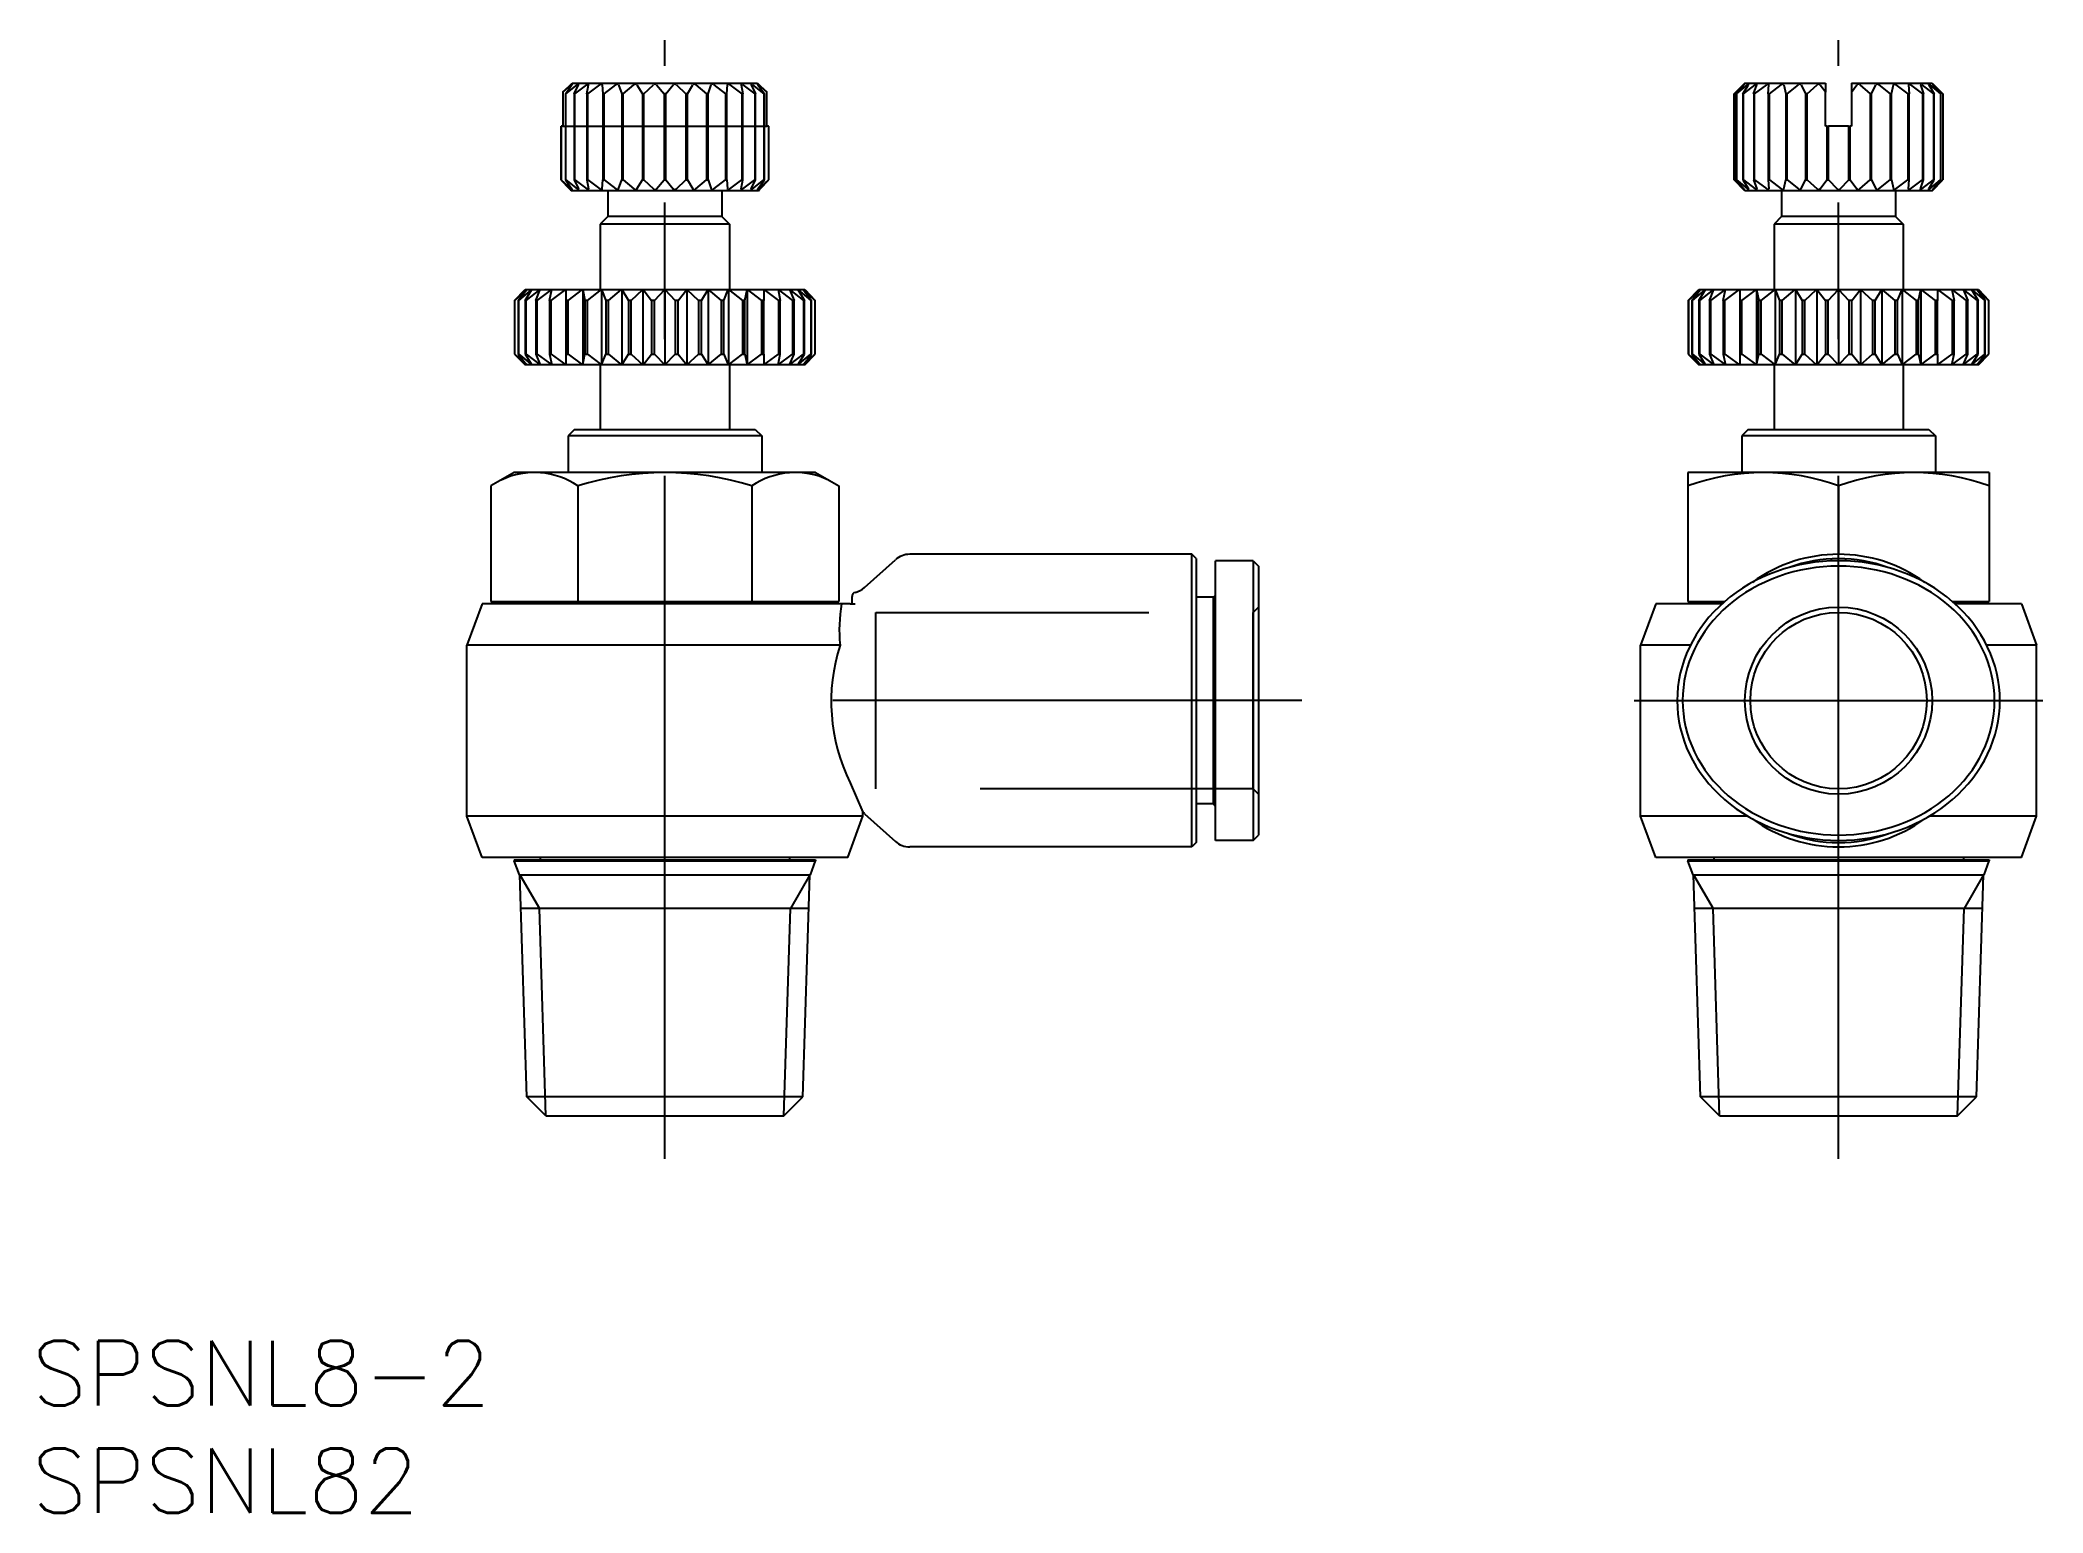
# Model space of a CAD drawing. Extents: x -83.6 to 9.5, y -37.8 to 30.7.
import ezdxf

# ---------------------------------------------------------------- set-up
doc = ezdxf.new("R2010")
doc.units = 0
doc.linetypes.add('CENTER', pattern=[50.8, 31.75, -6.35, 6.35, -6.35])
doc.linetypes.add('DASHED', pattern=[19.05, 12.7, -6.35])
doc.layers.get('0').update_dxf_attribs({"linetype": 'CONTINUOUS'})
doc.layers.add('CENTER', color=1, linetype='CENTER')
doc.styles.get("Standard").update_dxf_attribs({"font": 'txt.shx', "height": 3, "bigfont": 'bigfont.shx'})

# ---------------------------------------------------------------- blocks, each defined once
blk = doc.blocks.new('*U2')
at = {"color": 7, "linetype": 'CONTINUOUS'}
blk.add_text('SPSNL82', height=3, dxfattribs=at).set_placement((-83.984, -37.756))
blk = doc.blocks.new('*U3')
at = {"color": 7, "linetype": 'CONTINUOUS'}
blk.add_text('SPSNL8-2', height=3, dxfattribs=at).set_placement((-83.984, -32.756))

msp = doc.modelspace()

# ---------------------------------------------------------------- linework, layer by layer
at = {"color": 7, "linetype": 'CONTINUOUS'}
for p, q in [((-59.291, 28.277), (-58.864, 28.7)), ((-59.291, 28.278), (-58.904, 28.621)), ((-59.291, 28.277), (-59.291, 26.7)), ((-59.181, 28.201), (-58.875, 28.621)), ((-59.18, 28.2), (-59.18, 24.2)), ((-59.156, 28.2), (-59.18, 28.2)), ((-59.157, 28.201), (-58.632, 28.622)), ((-59.156, 24.2), (-59.156, 28.2)), ((-58.864, 28.7), (-50.247, 28.7)), ((-58.776, 28.2), (-58.574, 28.621)), ((-58.775, 28.2), (-58.775, 24.2)), ((-58.737, 28.2), (-58.775, 28.2)), ((-58.738, 28.201), (-58.182, 28.622)), ((-58.737, 24.2), (-58.737, 28.2)), ((-58.186, 28.2), (-58.098, 28.62)), ((-58.186, 28.2), (-58.186, 24.2)), ((-58.134, 28.2), (-58.186, 28.2)), ((-58.135, 28.201), (-57.573, 28.622)), ((-58.134, 24.2), (-58.134, 28.2)), ((-57.467, 28.62), (-57.437, 28.2)), ((-57.437, 28.2), (-57.437, 24.2)), ((-57.375, 28.2), (-57.437, 28.2)), ((-57.376, 28.201), (-56.833, 28.622)), ((-57.375, 24.2), (-57.375, 28.2)), ((-56.708, 28.62), (-56.563, 28.2)), ((-56.563, 28.2), (-56.563, 24.2)), ((-56.493, 28.2), (-56.563, 28.2)), ((-56.494, 28.201), (-55.993, 28.622)), ((-56.493, 24.2), (-56.493, 28.2)), ((-55.856, 28.621), (-55.601, 28.201)), ((-55.602, 28.2), (-55.602, 24.2)), ((-55.526, 28.2), (-55.602, 28.2)), ((-55.528, 28.201), (-55.09, 28.622)), ((-55.526, 24.2), (-55.526, 28.2)), ((-54.947, 28.621), (-54.593, 28.201)), ((-54.594, 28.2), (-54.594, 24.2)), ((-54.517, 28.2), (-54.594, 28.2)), ((-54.518, 28.201), (-54.164, 28.621)), ((-54.517, 24.2), (-54.517, 28.2)), ((-54.021, 28.622), (-53.584, 28.201)), ((-53.585, 28.2), (-53.585, 24.2)), ((-53.51, 28.2), (-53.585, 28.2)), ((-53.511, 28.201), (-53.255, 28.621)), ((-53.51, 24.2), (-53.51, 28.2)), ((-53.118, 28.622), (-52.617, 28.201)), ((-52.618, 28.2), (-52.618, 24.2)), ((-52.548, 28.2), (-52.618, 28.2)), ((-52.549, 28.2), (-52.403, 28.62)), ((-52.548, 24.2), (-52.548, 28.2)), ((-52.279, 28.622), (-51.735, 28.201)), ((-51.736, 28.2), (-51.736, 24.2)), ((-51.674, 28.2), (-51.736, 28.2)), ((-51.674, 28.2), (-51.645, 28.62)), ((-51.674, 24.2), (-51.674, 28.2)), ((-51.538, 28.622), (-50.976, 28.201)), ((-51.013, 28.62), (-50.925, 28.2)), ((-50.977, 28.2), (-50.977, 24.2)), ((-50.926, 28.2), (-50.977, 28.2)), ((-50.929, 28.622), (-50.374, 28.201)), ((-50.926, 24.2), (-50.926, 28.2)), ((-50.537, 28.621), (-50.336, 28.2)), ((-50.479, 28.622), (-49.954, 28.201)), ((-50.375, 28.2), (-50.375, 24.2)), ((-50.336, 28.2), (-50.375, 28.2)), ((-50.336, 24.2), (-50.336, 28.2)), ((-50.247, 28.7), (-49.821, 28.277)), ((-50.237, 28.621), (-49.93, 28.201)), ((-50.208, 28.621), (-49.82, 28.278)), ((-49.955, 28.2), (-49.955, 24.2)), ((-49.931, 28.2), (-49.955, 28.2)), ((-49.931, 24.2), (-49.931, 28.2)), ((-49.821, 26.7), (-49.821, 28.277)), ((-4.851, 28.201), (-4.414, 28.622)), ((-4.35, 28.7), (-4.85, 28.2)), ((-4.85, 28.2), (-4.85, 28.2)), ((-4.85, 28.2), (-4.85, 24.2)), ((-4.85, 24.2), (-4.85, 28.2)), ((-4.753, 28.201), (-4.399, 28.621)), ((-4.736, 28.2), (-4.752, 28.2)), ((-4.752, 28.2), (-4.752, 24.2)), ((-4.737, 28.201), (-4.236, 28.622)), ((-4.736, 24.2), (-4.736, 28.2)), ((-4.447, 28.201), (-4.192, 28.621)), ((-4.415, 28.2), (-4.446, 28.2)), ((-4.446, 28.2), (-4.446, 24.2)), ((-4.416, 28.201), (-3.873, 28.622)), ((-4.415, 24.2), (-4.415, 28.2)), ((-4.35, 28.7), (-0.6, 28.7)), ((-3.947, 28.2), (-3.801, 28.62)), ((-3.901, 28.2), (-3.946, 28.2)), ((-3.946, 28.2), (-3.946, 24.2)), ((-3.902, 28.201), (-3.34, 28.622)), ((-3.901, 24.2), (-3.901, 28.2)), ((-3.274, 28.2), (-3.244, 28.62)), ((-3.217, 28.2), (-3.274, 28.2)), ((-3.274, 28.2), (-3.274, 24.2)), ((-3.218, 28.201), (-2.662, 28.622)), ((-3.217, 24.2), (-3.217, 28.2)), ((-2.546, 28.62), (-2.458, 28.2)), ((-2.392, 28.2), (-2.458, 28.2)), ((-2.458, 28.2), (-2.458, 24.2)), ((-2.393, 28.201), (-1.867, 28.622)), ((-2.392, 24.2), (-2.392, 28.2)), ((-1.736, 28.621), (-1.534, 28.2)), ((-1.462, 28.2), (-1.535, 28.2)), ((-1.535, 28.2), (-1.535, 24.2)), ((-1.463, 28.201), (-0.991, 28.622)), ((-1.462, 24.2), (-1.462, 28.2)), ((-0.851, 28.621), (-0.599, 28.278)), ((-0.6, 28.7), (-0.6, 28.277)), ((-0.6, 26.7), (-0.6, 28.277)), ((0.599, 28.278), (0.851, 28.621)), ((0.6, 28.7), (4.35, 28.7)), ((0.6, 28.7), (0.6, 28.277)), ((0.6, 28.277), (0.6, 26.7)), ((0.991, 28.622), (1.463, 28.201)), ((1.535, 28.2), (1.462, 28.2)), ((1.462, 28.2), (1.462, 24.2)), ((1.534, 28.2), (1.736, 28.621)), ((1.535, 24.2), (1.535, 28.2)), ((1.867, 28.622), (2.393, 28.201)), ((2.458, 28.2), (2.392, 28.2)), ((2.392, 28.2), (2.392, 24.2)), ((2.458, 28.2), (2.546, 28.62)), ((2.458, 24.2), (2.458, 28.2)), ((2.662, 28.622), (3.218, 28.201)), ((3.274, 28.2), (3.217, 28.2)), ((3.217, 28.2), (3.217, 24.2)), ((3.244, 28.62), (3.274, 28.2)), ((3.274, 24.2), (3.274, 28.2)), ((3.34, 28.622), (3.902, 28.201)), ((3.801, 28.62), (3.947, 28.2)), ((3.873, 28.622), (4.416, 28.201)), ((3.946, 28.2), (3.901, 28.2)), ((3.901, 28.2), (3.901, 24.2)), ((3.946, 24.2), (3.946, 28.2)), ((4.192, 28.621), (4.447, 28.201)), ((4.236, 28.622), (4.737, 28.201)), ((4.35, 28.7), (4.85, 28.2)), ((4.399, 28.621), (4.753, 28.201)), ((4.414, 28.622), (4.851, 28.201)), ((4.446, 28.2), (4.415, 28.2)), ((4.415, 28.2), (4.415, 24.2)), ((4.446, 24.2), (4.446, 28.2)), ((4.752, 28.2), (4.736, 28.2)), ((4.736, 28.2), (4.736, 24.2)), ((4.752, 24.2), (4.752, 28.2)), ((4.85, 28.2), (4.85, 28.2)), ((4.85, 28.2), (4.85, 24.2)), ((4.85, 28.2), (4.85, 24.2)), ((-59.383, 26.7), (-59.383, 24.2)), ((-59.383, 26.7), (-59.375, 26.7)), ((-59.291, 26.7), (-59.375, 26.7)), ((-59.375, 24.2), (-59.375, 26.7)), ((-49.736, 26.7), (-49.821, 26.7)), ((-49.736, 26.7), (-49.736, 24.2)), ((-49.736, 26.7), (-49.728, 26.7)), ((-49.728, 24.2), (-49.728, 26.7)), ((-0.545, 26.7), (-0.6, 26.7)), ((-0.545, 26.7), (-0.469, 26.7)), ((-0.545, 26.7), (-0.545, 24.2)), ((-0.071, 26.7), (-0.469, 26.7)), ((-0.469, 24.2), (-0.469, 26.7)), ((0.071, 26.7), (-0.071, 26.7)), ((0.469, 26.7), (0.071, 26.7)), ((0.469, 26.7), (0.545, 26.7)), ((0.469, 26.7), (0.469, 24.2)), ((0.6, 26.7), (0.545, 26.7)), ((0.545, 24.2), (0.545, 26.7)), ((-59.384, 24.199), (-58.986, 23.779)), ((-59.383, 24.2), (-59.375, 24.2)), ((-59.376, 24.199), (-58.904, 23.778)), ((-59.181, 24.199), (-58.875, 23.779)), ((-59.18, 24.2), (-59.156, 24.2)), ((-59.157, 24.199), (-58.632, 23.778)), ((-58.985, 23.78), (-58.956, 23.75)), ((-58.906, 23.7), (-58.956, 23.75)), ((-50.206, 23.7), (-58.906, 23.7)), ((-58.776, 24.2), (-58.574, 23.779)), ((-58.775, 24.2), (-58.737, 24.2)), ((-58.738, 24.199), (-58.182, 23.778)), ((-58.186, 24.2), (-58.098, 23.78)), ((-58.186, 24.2), (-58.134, 24.2)), ((-58.135, 24.199), (-57.573, 23.778)), ((-57.467, 23.78), (-57.437, 24.2)), ((-57.437, 24.2), (-57.375, 24.2)), ((-57.376, 24.199), (-56.833, 23.778)), ((-57.206, 23.7), (-57.206, 22.5)), ((-56.708, 23.78), (-56.563, 24.2)), ((-56.563, 24.2), (-56.493, 24.2)), ((-56.494, 24.199), (-55.993, 23.778)), ((-55.856, 23.779), (-55.601, 24.199)), ((-55.602, 24.2), (-55.526, 24.2)), ((-55.528, 24.199), (-55.09, 23.778)), ((-54.947, 23.779), (-54.593, 24.199)), ((-54.594, 24.2), (-54.517, 24.2)), ((-54.518, 24.199), (-54.164, 23.779)), ((-54.021, 23.778), (-53.584, 24.199)), ((-53.585, 24.2), (-53.51, 24.2)), ((-53.511, 24.199), (-53.255, 23.779)), ((-53.118, 23.778), (-52.617, 24.199)), ((-52.618, 24.2), (-52.548, 24.2)), ((-52.549, 24.2), (-52.403, 23.78)), ((-52.279, 23.778), (-51.735, 24.199)), ((-51.906, 23.7), (-51.906, 22.5)), ((-51.736, 24.2), (-51.674, 24.2)), ((-51.674, 24.2), (-51.645, 23.78)), ((-51.538, 23.778), (-50.976, 24.199)), ((-51.013, 23.78), (-50.925, 24.2)), ((-50.977, 24.2), (-50.926, 24.2)), ((-50.929, 23.778), (-50.374, 24.199)), ((-50.537, 23.779), (-50.336, 24.2)), ((-50.479, 23.778), (-49.954, 24.199)), ((-50.375, 24.2), (-50.336, 24.2)), ((-50.237, 23.779), (-49.93, 24.199)), ((-50.207, 23.778), (-49.735, 24.199)), ((-50.206, 23.7), (-50.156, 23.75)), ((-50.156, 23.75), (-50.126, 23.78)), ((-50.125, 23.779), (-49.727, 24.199)), ((-49.955, 24.2), (-49.931, 24.2)), ((-49.736, 24.2), (-49.728, 24.2)), ((-4.851, 24.199), (-4.414, 23.778)), ((-4.85, 24.2), (-4.85, 24.2)), ((-4.35, 23.7), (-4.85, 24.2)), ((-4.753, 24.199), (-4.399, 23.779)), ((-4.752, 24.2), (-4.736, 24.2)), ((-4.737, 24.199), (-4.236, 23.778)), ((-4.447, 24.199), (-4.192, 23.779)), ((-4.446, 24.2), (-4.415, 24.2)), ((-4.416, 24.199), (-3.873, 23.778)), ((4.35, 23.7), (-4.35, 23.7)), ((-3.947, 24.2), (-3.801, 23.78)), ((-3.946, 24.2), (-3.901, 24.2)), ((-3.902, 24.199), (-3.34, 23.778)), ((-3.274, 24.2), (-3.217, 24.2)), ((-3.274, 24.2), (-3.244, 23.78)), ((-3.218, 24.199), (-2.662, 23.778)), ((-2.65, 23.7), (-2.65, 22.5)), ((-2.546, 23.78), (-2.458, 24.2)), ((-2.458, 24.2), (-2.392, 24.2)), ((-2.393, 24.199), (-1.867, 23.778)), ((-1.736, 23.779), (-1.534, 24.2)), ((-1.535, 24.2), (-1.462, 24.2)), ((-1.463, 24.199), (-0.991, 23.778)), ((-0.85, 23.779), (-0.544, 24.199)), ((-0.545, 24.2), (-0.469, 24.2)), ((-0.47, 24.199), (-0.072, 23.779)), ((0.072, 23.779), (0.47, 24.199)), ((0.469, 24.2), (0.545, 24.2)), ((0.544, 24.199), (0.85, 23.779)), ((0.991, 23.778), (1.463, 24.199)), ((1.462, 24.2), (1.535, 24.2)), ((1.534, 24.2), (1.736, 23.779)), ((1.867, 23.778), (2.393, 24.199)), ((2.392, 24.2), (2.458, 24.2)), ((2.458, 24.2), (2.546, 23.78)), ((2.65, 23.7), (2.65, 22.5)), ((2.662, 23.778), (3.218, 24.199)), ((3.217, 24.2), (3.274, 24.2)), ((3.244, 23.78), (3.274, 24.2)), ((3.34, 23.778), (3.902, 24.199)), ((3.801, 23.78), (3.947, 24.2)), ((3.873, 23.778), (4.416, 24.199)), ((3.901, 24.2), (3.946, 24.2)), ((4.192, 23.779), (4.447, 24.199)), ((4.236, 23.778), (4.737, 24.199)), ((4.35, 23.7), (4.85, 24.2)), ((4.399, 23.779), (4.753, 24.199)), ((4.414, 23.778), (4.851, 24.199)), ((4.415, 24.2), (4.446, 24.2)), ((4.736, 24.2), (4.752, 24.2)), ((4.85, 24.2), (4.85, 24.2)), ((-57.206, 22.5), (-57.556, 22.15)), ((-51.906, 22.5), (-57.206, 22.5)), ((-51.906, 22.5), (-51.556, 22.15)), ((-2.65, 22.5), (-3, 22.15)), ((2.65, 22.5), (-2.65, 22.5)), ((2.65, 22.5), (3, 22.15)), ((-51.556, 22.15), (-57.556, 22.15)), ((-57.556, 22.15), (-57.556, 19.1)), ((-51.556, 22.15), (-51.556, 19.1)), ((3, 22.15), (-3, 22.15)), ((-3, 22.15), (-3, 19.1)), ((3, 22.15), (3, 19.1)), ((-61.54, 18.601), (-61.057, 19.101)), ((-61.53, 18.601), (-60.977, 19.102)), ((-61.379, 18.601), (-60.977, 19.101)), ((-61.348, 18.601), (-60.739, 19.102)), ((-61.056, 19.1), (-60.976, 19.1)), ((-61.049, 18.601), (-60.739, 19.101)), ((-60.998, 18.602), (-60.349, 19.102)), ((-60.976, 19.1), (-60.738, 19.1)), ((-60.738, 19.1), (-60.347, 19.1)), ((-60.559, 18.6), (-60.348, 19.1)), ((-60.491, 18.602), (-59.816, 19.102)), ((-60.347, 19.1), (-59.814, 19.1)), ((-59.922, 18.6), (-59.815, 19.1)), ((-59.837, 18.602), (-59.153, 19.102)), ((-59.814, 19.1), (-59.152, 19.1)), ((-59.152, 19.1), (-58.376, 19.1)), ((-59.152, 19.1), (-59.152, 18.6)), ((-59.053, 18.602), (-58.378, 19.102)), ((-58.376, 19.1), (-57.507, 19.1)), ((-58.376, 19.1), (-58.269, 18.6)), ((-58.376, 19.1), (-58.376, 15.6)), ((-58.158, 18.602), (-57.508, 19.102)), ((-57.507, 19.1), (-56.564, 19.1)), ((-57.507, 19.1), (-57.507, 15.6)), ((-57.506, 19.1), (-57.295, 18.6)), ((-57.175, 18.601), (-56.566, 19.102)), ((-56.564, 19.1), (-55.573, 19.1)), ((-56.564, 19.1), (-56.564, 15.6)), ((-56.563, 19.101), (-56.253, 18.601)), ((-56.127, 18.601), (-55.574, 19.102)), ((-55.573, 19.1), (-54.556, 19.1)), ((-55.573, 19.1), (-55.573, 15.6)), ((-55.571, 19.101), (-55.17, 18.601)), ((-55.04, 18.601), (-54.557, 19.101)), ((-54.556, 19.1), (-53.539, 19.1)), ((-54.556, 19.1), (-54.556, 15.6)), ((-54.554, 19.101), (-54.071, 18.601)), ((-53.942, 18.601), (-53.54, 19.101)), ((-53.539, 19.1), (-52.547, 19.1)), ((-53.539, 19.1), (-53.539, 15.6)), ((-53.537, 19.102), (-52.985, 18.601)), ((-52.858, 18.601), (-52.548, 19.101)), ((-52.547, 19.1), (-51.605, 19.1)), ((-52.547, 19.1), (-52.547, 15.6)), ((-52.546, 19.102), (-51.937, 18.601)), ((-51.817, 18.6), (-51.606, 19.1)), ((-51.605, 19.1), (-50.735, 19.1)), ((-51.605, 19.1), (-51.605, 15.6)), ((-51.603, 19.102), (-50.954, 18.602)), ((-50.843, 18.6), (-50.736, 19.1)), ((-50.735, 19.1), (-49.96, 19.1)), ((-50.735, 19.1), (-50.735, 15.6)), ((-50.734, 19.102), (-50.059, 18.602)), ((-49.96, 19.1), (-49.297, 19.1)), ((-49.96, 19.1), (-49.96, 18.6)), ((-49.958, 19.102), (-49.275, 18.602)), ((-49.297, 19.1), (-48.764, 19.1)), ((-49.297, 19.1), (-49.19, 18.6)), ((-49.296, 19.102), (-48.621, 18.602)), ((-48.764, 19.1), (-48.374, 19.1)), ((-48.763, 19.102), (-48.113, 18.602)), ((-48.763, 19.1), (-48.552, 18.6)), ((-48.374, 19.1), (-48.136, 19.1)), ((-48.373, 19.101), (-48.062, 18.601)), ((-48.372, 19.102), (-47.764, 18.601)), ((-48.136, 19.1), (-48.056, 19.1)), ((-48.134, 19.102), (-47.582, 18.601)), ((-48.134, 19.101), (-47.733, 18.601)), ((-48.054, 19.101), (-47.571, 18.601)), ((-6.985, 18.601), (-6.501, 19.101)), ((-6.974, 18.601), (-6.421, 19.102)), ((-6.823, 18.601), (-6.421, 19.101)), ((-6.792, 18.601), (-6.183, 19.102)), ((-6.5, 19.1), (-6.42, 19.1)), ((-6.493, 18.601), (-6.183, 19.101)), ((-6.443, 18.602), (-5.793, 19.102)), ((-6.42, 19.1), (-6.182, 19.1)), ((-6.182, 19.1), (-5.792, 19.1)), ((-6.004, 18.6), (-5.793, 19.1)), ((-5.935, 18.602), (-5.26, 19.102)), ((-5.792, 19.1), (-5.259, 19.1)), ((-5.366, 18.6), (-5.259, 19.1)), ((-5.281, 18.602), (-4.598, 19.102)), ((-5.259, 19.1), (-4.596, 19.1)), ((-4.596, 19.1), (-3.821, 19.1)), ((-4.596, 19.1), (-4.596, 18.6)), ((-4.497, 18.602), (-3.822, 19.102)), ((-3.821, 19.1), (-2.951, 19.1)), ((-3.821, 19.1), (-3.821, 15.6)), ((-3.82, 19.1), (-3.713, 18.6)), ((-3.602, 18.602), (-2.952, 19.102)), ((-2.951, 19.1), (-2.009, 19.1)), ((-2.951, 19.1), (-2.951, 15.6)), ((-2.95, 19.1), (-2.739, 18.6)), ((-2.619, 18.601), (-2.01, 19.102)), ((-2.009, 19.1), (-1.017, 19.1)), ((-2.009, 19.1), (-2.009, 15.6)), ((-2.007, 19.101), (-1.697, 18.601)), ((-1.571, 18.601), (-1.018, 19.102)), ((-1.017, 19.1), (0, 19.1)), ((-1.017, 19.1), (-1.017, 15.6)), ((-1.015, 19.101), (-0.614, 18.601)), ((-0.485, 18.601), (-0.001, 19.101)), ((0, 19.1), (1.017, 19.1)), ((0, 19.1), (0, 15.6)), ((0.001, 19.101), (0.485, 18.601)), ((0.614, 18.601), (1.015, 19.101)), ((1.017, 19.1), (2.009, 19.1)), ((1.017, 19.1), (1.017, 15.6)), ((1.018, 19.102), (1.571, 18.601)), ((1.697, 18.601), (2.007, 19.101)), ((2.009, 19.1), (2.951, 19.1)), ((2.009, 19.1), (2.009, 15.6)), ((2.01, 19.102), (2.619, 18.601)), ((2.739, 18.6), (2.95, 19.1)), ((2.951, 19.1), (3.821, 19.1)), ((2.951, 19.1), (2.951, 15.6)), ((2.952, 19.102), (3.602, 18.602)), ((3.713, 18.6), (3.82, 19.1)), ((3.821, 19.1), (4.596, 19.1)), ((3.821, 19.1), (3.821, 15.6)), ((3.822, 19.102), (4.497, 18.602)), ((4.596, 19.1), (5.259, 19.1)), ((4.596, 19.1), (4.596, 18.6)), ((4.598, 19.102), (5.281, 18.602)), ((5.259, 19.1), (5.792, 19.1)), ((5.259, 19.1), (5.366, 18.6)), ((5.26, 19.102), (5.935, 18.602)), ((5.792, 19.1), (6.182, 19.1)), ((5.793, 19.102), (6.443, 18.602)), ((5.793, 19.1), (6.004, 18.6)), ((6.182, 19.1), (6.42, 19.1)), ((6.183, 19.102), (6.792, 18.601)), ((6.183, 19.101), (6.493, 18.601)), ((6.42, 19.1), (6.5, 19.1)), ((6.421, 19.102), (6.974, 18.601)), ((6.421, 19.101), (6.823, 18.601)), ((6.501, 19.101), (6.985, 18.601)), ((-61.529, 18.6), (-61.539, 18.6)), ((-61.539, 18.6), (-61.539, 16.1)), ((-61.529, 16.1), (-61.529, 18.6)), ((-61.347, 18.6), (-61.377, 18.6)), ((-61.377, 18.6), (-61.377, 16.1)), ((-61.347, 16.1), (-61.347, 18.6)), ((-60.997, 18.6), (-61.048, 18.6)), ((-61.048, 18.6), (-61.048, 16.1)), ((-60.997, 16.1), (-60.997, 18.6)), ((-60.489, 18.6), (-60.558, 18.6)), ((-60.558, 18.6), (-60.558, 16.1)), ((-60.489, 16.1), (-60.489, 18.6)), ((-59.835, 18.6), (-59.921, 18.6)), ((-59.921, 18.6), (-59.921, 16.1)), ((-59.835, 16.1), (-59.835, 18.6)), ((-59.051, 18.6), (-59.152, 18.6)), ((-59.152, 18.6), (-59.152, 16.1)), ((-59.051, 16.1), (-59.051, 18.6)), ((-58.157, 18.6), (-58.269, 18.6)), ((-58.269, 18.6), (-58.269, 16.1)), ((-58.157, 16.1), (-58.157, 18.6)), ((-57.173, 18.6), (-57.295, 18.6)), ((-57.295, 18.6), (-57.295, 16.1)), ((-57.173, 16.1), (-57.173, 18.6)), ((-56.125, 18.6), (-56.254, 18.6)), ((-56.254, 18.6), (-56.254, 16.1)), ((-56.125, 16.1), (-56.125, 18.6)), ((-55.039, 18.6), (-55.171, 18.6)), ((-55.171, 18.6), (-55.171, 16.1)), ((-55.039, 16.1), (-55.039, 18.6)), ((-53.941, 18.6), (-54.072, 18.6)), ((-54.072, 18.6), (-54.072, 16.1)), ((-53.941, 16.1), (-53.941, 18.6)), ((-52.857, 18.6), (-52.986, 18.6)), ((-52.986, 18.6), (-52.986, 16.1)), ((-52.857, 16.1), (-52.857, 18.6)), ((-51.816, 18.6), (-51.938, 18.6)), ((-51.938, 18.6), (-51.938, 16.1)), ((-51.816, 16.1), (-51.816, 18.6)), ((-50.842, 18.6), (-50.955, 18.6)), ((-50.955, 18.6), (-50.955, 16.1)), ((-50.842, 16.1), (-50.842, 18.6)), ((-49.96, 18.6), (-50.06, 18.6)), ((-50.06, 18.6), (-50.06, 16.1)), ((-49.96, 16.1), (-49.96, 18.6)), ((-49.19, 18.6), (-49.276, 18.6)), ((-49.276, 18.6), (-49.276, 16.1)), ((-49.19, 16.1), (-49.19, 18.6)), ((-48.553, 18.6), (-48.622, 18.6)), ((-48.622, 18.6), (-48.622, 16.1)), ((-48.553, 16.1), (-48.553, 18.6)), ((-48.064, 18.6), (-48.114, 18.6)), ((-48.114, 18.6), (-48.114, 16.1)), ((-48.064, 16.1), (-48.064, 18.6)), ((-47.734, 18.6), (-47.765, 18.6)), ((-47.765, 18.6), (-47.765, 16.1)), ((-47.734, 16.1), (-47.734, 18.6)), ((-47.572, 18.6), (-47.583, 18.6)), ((-47.583, 18.6), (-47.583, 16.1)), ((-47.572, 16.1), (-47.572, 18.6)), ((-6.973, 18.6), (-6.983, 18.6)), ((-6.983, 18.6), (-6.983, 16.1)), ((-6.973, 16.1), (-6.973, 18.6)), ((-6.791, 18.6), (-6.822, 18.6)), ((-6.822, 18.6), (-6.822, 16.1)), ((-6.791, 16.1), (-6.791, 18.6)), ((-6.442, 18.6), (-6.492, 18.6)), ((-6.492, 18.6), (-6.492, 16.1)), ((-6.442, 16.1), (-6.442, 18.6)), ((-5.934, 18.6), (-6.003, 18.6)), ((-6.003, 18.6), (-6.003, 16.1)), ((-5.934, 16.1), (-5.934, 18.6)), ((-5.28, 18.6), (-5.366, 18.6)), ((-5.366, 18.6), (-5.366, 16.1)), ((-5.28, 16.1), (-5.28, 18.6)), ((-4.496, 18.6), (-4.596, 18.6)), ((-4.596, 18.6), (-4.596, 16.1)), ((-4.496, 16.1), (-4.496, 18.6)), ((-3.601, 18.6), (-3.714, 18.6)), ((-3.714, 18.6), (-3.714, 16.1)), ((-3.601, 16.1), (-3.601, 18.6)), ((-2.618, 18.6), (-2.74, 18.6)), ((-2.74, 18.6), (-2.74, 16.1)), ((-2.618, 16.1), (-2.618, 18.6)), ((-1.57, 18.6), (-1.698, 18.6)), ((-1.698, 18.6), (-1.698, 16.1)), ((-1.57, 16.1), (-1.57, 18.6)), ((-0.483, 18.6), (-0.615, 18.6)), ((-0.615, 18.6), (-0.615, 16.1)), ((-0.483, 16.1), (-0.483, 18.6)), ((0.615, 18.6), (0.483, 18.6)), ((0.483, 18.6), (0.483, 16.1)), ((0.615, 16.1), (0.615, 18.6)), ((1.698, 18.6), (1.57, 18.6)), ((1.57, 18.6), (1.57, 16.1)), ((1.698, 16.1), (1.698, 18.6)), ((2.74, 18.6), (2.618, 18.6)), ((2.618, 18.6), (2.618, 16.1)), ((2.74, 16.1), (2.74, 18.6)), ((3.714, 18.6), (3.601, 18.6)), ((3.601, 18.6), (3.601, 16.1)), ((3.714, 16.1), (3.714, 18.6)), ((4.596, 18.6), (4.496, 18.6)), ((4.496, 18.6), (4.496, 16.1)), ((4.596, 16.1), (4.596, 18.6)), ((5.366, 18.6), (5.28, 18.6)), ((5.28, 18.6), (5.28, 16.1)), ((5.366, 16.1), (5.366, 18.6)), ((6.003, 18.6), (5.934, 18.6)), ((5.934, 18.6), (5.934, 16.1)), ((6.003, 16.1), (6.003, 18.6)), ((6.492, 18.6), (6.442, 18.6)), ((6.442, 18.6), (6.442, 16.1)), ((6.492, 16.1), (6.492, 18.6)), ((6.822, 18.6), (6.791, 18.6)), ((6.791, 18.6), (6.791, 16.1)), ((6.822, 16.1), (6.822, 18.6)), ((6.983, 18.6), (6.973, 18.6)), ((6.973, 18.6), (6.973, 16.1)), ((6.983, 16.1), (6.983, 18.6)), ((-61.54, 16.099), (-61.057, 15.599)), ((-61.539, 16.1), (-61.529, 16.1)), ((-61.53, 16.099), (-60.977, 15.598)), ((-61.379, 16.099), (-60.977, 15.599)), ((-61.377, 16.1), (-61.347, 16.1)), ((-61.348, 16.099), (-60.739, 15.598)), ((-61.049, 16.099), (-60.739, 15.599)), ((-61.048, 16.1), (-60.997, 16.1)), ((-60.998, 16.098), (-60.349, 15.598)), ((-60.559, 16.1), (-60.348, 15.6)), ((-60.558, 16.1), (-60.489, 16.1)), ((-60.491, 16.098), (-59.816, 15.598)), ((-59.922, 16.1), (-59.815, 15.6)), ((-59.921, 16.1), (-59.835, 16.1)), ((-59.837, 16.098), (-59.153, 15.598)), ((-59.152, 16.1), (-59.051, 16.1)), ((-59.152, 16.1), (-59.152, 15.6)), ((-59.053, 16.098), (-58.378, 15.598)), ((-58.376, 15.6), (-58.269, 16.1)), ((-58.269, 16.1), (-58.157, 16.1)), ((-58.158, 16.098), (-57.508, 15.598)), ((-57.506, 15.6), (-57.295, 16.1)), ((-57.295, 16.1), (-57.173, 16.1)), ((-57.175, 16.099), (-56.566, 15.598)), ((-56.563, 15.599), (-56.253, 16.099)), ((-56.254, 16.1), (-56.125, 16.1)), ((-56.127, 16.099), (-55.574, 15.598)), ((-55.571, 15.599), (-55.17, 16.099)), ((-55.171, 16.1), (-55.039, 16.1)), ((-55.04, 16.099), (-54.557, 15.599)), ((-54.554, 15.599), (-54.071, 16.099)), ((-54.072, 16.1), (-53.941, 16.1)), ((-53.942, 16.099), (-53.54, 15.599)), ((-53.537, 15.598), (-52.985, 16.099)), ((-52.986, 16.1), (-52.857, 16.1)), ((-52.858, 16.099), (-52.548, 15.599)), ((-52.546, 15.598), (-51.937, 16.099)), ((-51.938, 16.1), (-51.816, 16.1)), ((-51.817, 16.1), (-51.606, 15.6)), ((-51.603, 15.598), (-50.954, 16.098)), ((-50.955, 16.1), (-50.842, 16.1)), ((-50.843, 16.1), (-50.736, 15.6)), ((-50.734, 15.598), (-50.059, 16.098)), ((-50.06, 16.1), (-49.96, 16.1)), ((-49.96, 16.1), (-49.96, 15.6)), ((-49.958, 15.598), (-49.275, 16.098)), ((-49.297, 15.6), (-49.19, 16.1)), ((-49.296, 15.598), (-48.621, 16.098)), ((-49.276, 16.1), (-49.19, 16.1)), ((-48.763, 15.6), (-48.552, 16.1)), ((-48.763, 15.598), (-48.113, 16.098)), ((-48.622, 16.1), (-48.553, 16.1)), ((-48.373, 15.599), (-48.062, 16.099)), ((-48.372, 15.598), (-47.764, 16.099)), ((-48.134, 15.598), (-47.582, 16.099)), ((-48.134, 15.599), (-47.733, 16.099)), ((-48.114, 16.1), (-48.064, 16.1)), ((-48.054, 15.599), (-47.571, 16.099)), ((-47.765, 16.1), (-47.734, 16.1)), ((-47.583, 16.1), (-47.572, 16.1)), ((-6.985, 16.099), (-6.501, 15.599)), ((-6.983, 16.1), (-6.973, 16.1)), ((-6.974, 16.099), (-6.421, 15.598)), ((-6.823, 16.099), (-6.421, 15.599)), ((-6.822, 16.1), (-6.791, 16.1)), ((-6.792, 16.099), (-6.183, 15.598)), ((-6.493, 16.099), (-6.183, 15.599)), ((-6.492, 16.1), (-6.442, 16.1)), ((-6.443, 16.098), (-5.793, 15.598)), ((-6.004, 16.1), (-5.793, 15.6)), ((-6.003, 16.1), (-5.934, 16.1)), ((-5.935, 16.098), (-5.26, 15.598)), ((-5.366, 16.1), (-5.28, 16.1)), ((-5.366, 16.1), (-5.259, 15.6)), ((-5.281, 16.098), (-4.598, 15.598)), ((-4.596, 16.1), (-4.496, 16.1)), ((-4.596, 16.1), (-4.596, 15.6)), ((-4.497, 16.098), (-3.822, 15.598)), ((-3.82, 15.6), (-3.713, 16.1)), ((-3.714, 16.1), (-3.601, 16.1)), ((-3.602, 16.098), (-2.952, 15.598)), ((-2.95, 15.6), (-2.739, 16.1)), ((-2.74, 16.1), (-2.618, 16.1)), ((-2.619, 16.099), (-2.01, 15.598)), ((-2.007, 15.599), (-1.697, 16.099)), ((-1.698, 16.1), (-1.57, 16.1)), ((-1.571, 16.099), (-1.018, 15.598)), ((-1.015, 15.599), (-0.614, 16.099)), ((-0.615, 16.1), (-0.483, 16.1)), ((-0.485, 16.099), (-0.001, 15.599)), ((0.001, 15.599), (0.485, 16.099)), ((0.483, 16.1), (0.615, 16.1)), ((0.614, 16.099), (1.015, 15.599)), ((1.018, 15.598), (1.571, 16.099)), ((1.57, 16.1), (1.698, 16.1)), ((1.697, 16.099), (2.007, 15.599)), ((2.01, 15.598), (2.619, 16.099)), ((2.618, 16.1), (2.74, 16.1)), ((2.739, 16.1), (2.95, 15.6)), ((2.952, 15.598), (3.602, 16.098)), ((3.601, 16.1), (3.714, 16.1)), ((3.713, 16.1), (3.82, 15.6)), ((3.822, 15.598), (4.497, 16.098)), ((4.496, 16.1), (4.596, 16.1)), ((4.596, 16.1), (4.596, 15.6)), ((4.598, 15.598), (5.281, 16.098)), ((5.259, 15.6), (5.366, 16.1)), ((5.26, 15.598), (5.935, 16.098)), ((5.28, 16.1), (5.366, 16.1)), ((5.793, 15.6), (6.004, 16.1)), ((5.793, 15.598), (6.443, 16.098)), ((5.934, 16.1), (6.003, 16.1)), ((6.183, 15.598), (6.792, 16.099)), ((6.183, 15.599), (6.493, 16.099)), ((6.421, 15.598), (6.974, 16.099)), ((6.421, 15.599), (6.823, 16.099)), ((6.442, 16.1), (6.492, 16.1)), ((6.501, 15.599), (6.985, 16.099)), ((6.791, 16.1), (6.822, 16.1)), ((6.973, 16.1), (6.983, 16.1)), ((-60.976, 15.6), (-61.056, 15.6)), ((-60.738, 15.6), (-60.976, 15.6)), ((-60.347, 15.6), (-60.738, 15.6)), ((-59.814, 15.6), (-60.347, 15.6)), ((-59.152, 15.6), (-59.814, 15.6)), ((-58.376, 15.6), (-59.152, 15.6)), ((-57.507, 15.6), (-58.376, 15.6)), ((-57.556, 15.6), (-57.556, 12.6)), ((-56.564, 15.6), (-57.507, 15.6)), ((-55.573, 15.6), (-56.564, 15.6)), ((-54.556, 15.6), (-55.573, 15.6)), ((-53.539, 15.6), (-54.556, 15.6)), ((-52.547, 15.6), (-53.539, 15.6)), ((-51.605, 15.6), (-52.547, 15.6)), ((-50.735, 15.6), (-51.605, 15.6)), ((-51.556, 15.6), (-51.556, 12.6)), ((-49.96, 15.6), (-50.735, 15.6)), ((-49.297, 15.6), (-49.96, 15.6)), ((-48.764, 15.6), (-49.297, 15.6)), ((-48.374, 15.6), (-48.764, 15.6)), ((-48.136, 15.6), (-48.374, 15.6)), ((-48.056, 15.6), (-48.136, 15.6)), ((-6.42, 15.6), (-6.5, 15.6)), ((-6.182, 15.6), (-6.42, 15.6)), ((-5.792, 15.6), (-6.182, 15.6)), ((-5.259, 15.6), (-5.792, 15.6)), ((-4.596, 15.6), (-5.259, 15.6)), ((-3.821, 15.6), (-4.596, 15.6)), ((-2.951, 15.6), (-3.821, 15.6)), ((-3, 15.6), (-3, 12.6)), ((-2.009, 15.6), (-2.951, 15.6)), ((-1.017, 15.6), (-2.009, 15.6)), ((0, 15.6), (-1.017, 15.6)), ((1.017, 15.6), (0, 15.6)), ((2.009, 15.6), (1.017, 15.6)), ((2.951, 15.6), (2.009, 15.6)), ((3.821, 15.6), (2.951, 15.6)), ((3, 15.6), (3, 12.6)), ((4.596, 15.6), (3.821, 15.6)), ((5.259, 15.6), (4.596, 15.6)), ((5.792, 15.6), (5.259, 15.6)), ((6.182, 15.6), (5.792, 15.6)), ((6.42, 15.6), (6.182, 15.6)), ((6.5, 15.6), (6.42, 15.6)), ((-58.756, 12.6), (-59.056, 12.3)), ((-50.056, 12.3), (-59.056, 12.3)), ((-59.056, 12.3), (-59.056, 10.6)), ((-58.756, 12.6), (-50.356, 12.6)), ((-50.356, 12.6), (-50.056, 12.3)), ((-50.056, 12.3), (-50.056, 10.6)), ((-4.2, 12.6), (-4.5, 12.3)), ((4.5, 12.3), (-4.5, 12.3)), ((-4.5, 12.3), (-4.5, 10.6)), ((-4.2, 12.6), (4.2, 12.6)), ((4.2, 12.6), (4.5, 12.3)), ((4.5, 12.3), (4.5, 10.6)), ((-61.556, 10.6), (-62.639, 9.975)), ((-60.618, 10.6), (-61.556, 10.6)), ((-54.556, 10.6), (-60.618, 10.6)), ((-48.494, 10.6), (-54.556, 10.6)), ((-47.556, 10.6), (-48.494, 10.6)), ((-47.556, 10.6), (-46.473, 9.975)), ((-3.5, 10.6), (-7, 10.6)), ((-7, 10.6), (-7, 9.975)), ((3.5, 10.6), (-3.5, 10.6)), ((7, 10.6), (3.5, 10.6)), ((7, 10.6), (7, 9.975)), ((-62.639, 9.975), (-62.639, 4.6)), ((-58.597, 9.975), (-58.597, 4.6)), ((-50.514, 9.975), (-50.514, 4.6)), ((-46.473, 9.975), (-46.473, 4.6)), ((-7, 9.975), (-7, 4.6)), ((0, 9.975), (0, 6.8)), ((7, 9.975), (7, 4.6)), ((-45.27, 5.257), (-43.841, 6.543)), ((-30.056, 6.8), (-43.172, 6.8)), ((-30.056, -6.8), (-30.056, 6.8)), ((-29.856, 6.6), (-30.056, 6.8)), ((-29.856, 6.6), (-29.856, -6.6)), ((-27.206, 6.5), (-28.956, 6.5)), ((-28.956, -6.5), (-28.956, 6.5)), ((-27.206, 6.5), (-26.956, 6.25)), ((-27.206, 6.5), (-27.206, -6.5)), ((-26.956, 6.25), (-26.956, -6.25)), ((-45.856, 4.5), (-45.856, 4.834)), ((-29.056, 4.8), (-29.856, 4.8)), ((-29.056, 4.8), (-28.956, 4.9)), ((-29.056, -4.8), (-29.056, 4.8)), ((-63.056, 4.5), (-63.756, 2.577)), ((-46.34, 4.5), (-63.056, 4.5)), ((-62.639, 4.6), (-58.597, 4.6)), ((-60.356, 4.6), (-60.356, 4.5)), ((-58.597, 4.6), (-50.514, 4.6)), ((-50.514, 4.6), (-46.473, 4.6)), ((-48.756, 4.6), (-48.756, 4.5)), ((-45.939, 4.5), (-46.34, 4.5)), ((-45.939, 4.5), (-45.856, 4.5)), ((-45.856, 4.5), (-45.703, 4.5)), ((-8.5, 4.5), (-9.2, 2.577)), ((-5.412, 4.5), (-8.5, 4.5)), ((-7, 4.6), (-5.299, 4.6)), ((-5.8, 4.6), (-5.8, 4.5)), ((5.299, 4.6), (7, 4.6)), ((8.5, 4.5), (5.412, 4.5)), ((5.8, 4.6), (5.8, 4.5)), ((8.5, 4.5), (9.2, 2.577)), ((-46.414, 2.577), (-63.756, 2.577)), ((-63.756, -5.377), (-63.756, 2.577)), ((-6.886, 2.577), (-9.2, 2.577)), ((-9.2, -5.377), (-9.2, 2.577)), ((9.2, 2.577), (6.886, 2.577)), ((9.2, -5.377), (9.2, 2.577)), ((-45.939, -3.821), (-45.354, -5.187)), ((-45.356, -5.377), (-63.756, -5.377)), ((-63.056, -7.3), (-63.756, -5.377)), ((-46.056, -7.3), (-45.356, -5.377)), ((-45.356, -5.377), (-45.356, -5.188)), ((-45.27, -5.257), (-43.841, -6.543)), ((-29.056, -4.8), (-29.856, -4.8)), ((-29.056, -4.8), (-28.956, -4.9)), ((-4.214, -5.377), (-9.2, -5.377)), ((-8.5, -7.3), (-9.2, -5.377)), ((9.2, -5.377), (4.214, -5.377)), ((8.5, -7.3), (9.2, -5.377)), ((-27.206, -6.5), (-28.956, -6.5)), ((-27.206, -6.5), (-26.956, -6.25)), ((-46.056, -7.3), (-63.056, -7.3)), ((-61.556, -7.4), (-47.556, -7.4)), ((-61.556, -7.4), (-61.556, -7.45)), ((-60.356, -7.3), (-60.356, -7.4)), ((-48.756, -7.3), (-48.756, -7.4)), ((-47.556, -7.4), (-47.556, -7.45)), ((-30.056, -6.8), (-43.172, -6.8)), ((-29.856, -6.6), (-30.056, -6.8)), ((8.5, -7.3), (-8.5, -7.3)), ((-7, -7.4), (7, -7.4)), ((-7, -7.4), (-7, -7.45)), ((-5.8, -7.3), (-5.8, -7.4)), ((5.8, -7.3), (5.8, -7.4)), ((7, -7.4), (7, -7.45)), ((-61.556, -7.45), (-47.556, -7.45)), ((-61.319, -8.1), (-61.556, -7.45)), ((-61.319, -8.1), (-47.792, -8.1)), ((-60.974, -18.416), (-61.296, -8.1)), ((-48.137, -18.416), (-47.815, -8.1)), ((-47.792, -8.1), (-47.556, -7.45)), ((-7, -7.45), (7, -7.45)), ((-6.763, -8.1), (-7, -7.45)), ((-6.763, -8.1), (6.763, -8.1)), ((-6.418, -18.416), (-6.741, -8.1)), ((6.418, -18.416), (6.741, -8.1)), ((6.763, -8.1), (7, -7.45)), ((-47.864, -9.667), (-61.247, -9.667)), ((6.692, -9.667), (-6.692, -9.667)), ((-48.137, -18.416), (-60.974, -18.416)), ((-60.09, -19.3), (-60.974, -18.416)), ((-49.021, -19.3), (-48.137, -18.416)), ((6.418, -18.416), (-6.418, -18.416)), ((-5.535, -19.3), (-6.418, -18.416)), ((5.535, -19.3), (6.418, -18.416)), ((-60.09, -19.3), (-49.021, -19.3)), ((-5.535, -19.3), (5.535, -19.3))]:
    msp.add_line(p, q, dxfattribs=at)
at = {"color": 3, "linetype": 'DASHED'}
for p, q in [((-59.291, 26.7), (-49.821, 26.7)), ((-44.756, -4.1), (-44.756, 4.1)), ((-44.756, 4.1), (-27.206, 4.1)), ((-27.206, 4.1), (-26.956, 4.35)), ((-27.206, -4.1), (-27.206, 4.1)), ((-27.206, -4.1), (-44.756, -4.1)), ((-26.956, -4.35), (-27.206, -4.1))]:
    msp.add_line(p, q, dxfattribs=at)
at = {"color": 3, "linetype": 'CONTINUOUS'}
for p, q in [((-61.296, -8.1), (-60.391, -9.667)), ((-47.815, -8.1), (-48.72, -9.667)), ((-6.741, -8.1), (-5.836, -9.667)), ((6.741, -8.1), (5.836, -9.667)), ((-60.09, -19.3), (-60.391, -9.667)), ((-49.021, -19.3), (-48.72, -9.667)), ((-5.535, -19.3), (-5.836, -9.667)), ((5.535, -19.3), (5.836, -9.667))]:
    msp.add_line(p, q, dxfattribs=at)
at = {"color": 7, "linetype": 'CONTINUOUS'}
for points in [[(-7.5, 0, 0), (-7.491, -0.319, 0), (-7.464, -0.637, 0), (-7.419, -0.954, 0), (-7.356, -1.268, 0), (-7.275, -1.579, 0), (-7.177, -1.887, 0), (-7.062, -2.19, 0), (-6.929, -2.487, 0), (-6.78, -2.779, 0), (-6.614, -3.064, 0), (-6.433, -3.342, 0), (-6.236, -3.611, 0), (-6.024, -3.872, 0), (-5.798, -4.124, 0), (-5.557, -4.365, 0), (-5.303, -4.596, 0), (-5.037, -4.816, 0), (-4.758, -5.025, 0), (-4.468, -5.221, 0), (-4.167, -5.405, 0), (-3.856, -5.575, 0), (-3.535, -5.732, 0), (-3.207, -5.876, 0), (-2.87, -6.005, 0), (-2.527, -6.12, 0), (-2.177, -6.22, 0), (-1.822, -6.305, 0), (-1.463, -6.375, 0), (-1.1, -6.43, 0), (-0.735, -6.469, 0), (-0.368, -6.492, 0), (0, -6.5, 0), (0.368, -6.492, 0), (0.735, -6.469, 0), (1.1, -6.43, 0), (1.463, -6.375, 0), (1.822, -6.305, 0), (2.177, -6.22, 0), (2.527, -6.12, 0), (2.87, -6.005, 0), (3.207, -5.876, 0), (3.535, -5.732, 0), (3.856, -5.575, 0), (4.167, -5.405, 0), (4.468, -5.221, 0), (4.758, -5.025, 0), (5.037, -4.816, 0), (5.303, -4.596, 0), (5.557, -4.365, 0), (5.798, -4.124, 0), (6.024, -3.872, 0), (6.236, -3.611, 0), (6.433, -3.342, 0), (6.614, -3.064, 0), (6.78, -2.779, 0), (6.929, -2.487, 0), (7.062, -2.19, 0), (7.177, -1.887, 0), (7.275, -1.579, 0), (7.356, -1.268, 0), (7.419, -0.954, 0), (7.464, -0.637, 0), (7.491, -0.319, 0), (7.5, 0, 0), (7.491, 0.319, 0), (7.464, 0.637, 0), (7.419, 0.954, 0), (7.356, 1.268, 0), (7.275, 1.579, 0), (7.177, 1.887, 0), (7.062, 2.19, 0), (6.929, 2.487, 0), (6.78, 2.779, 0), (6.614, 3.064, 0), (6.433, 3.342, 0), (6.236, 3.611, 0), (6.024, 3.872, 0), (5.798, 4.124, 0), (5.557, 4.365, 0), (5.303, 4.596, 0), (5.037, 4.816, 0), (4.758, 5.025, 0), (4.468, 5.221, 0), (4.167, 5.405, 0), (3.856, 5.575, 0), (3.535, 5.732, 0), (3.207, 5.876, 0), (2.87, 6.005, 0), (2.527, 6.12, 0), (2.177, 6.22, 0), (1.822, 6.305, 0), (1.463, 6.375, 0), (1.1, 6.43, 0), (0.735, 6.469, 0), (0.368, 6.492, 0), (0, 6.5, 0), (-0.368, 6.492, 0), (-0.735, 6.469, 0), (-1.1, 6.43, 0), (-1.463, 6.375, 0), (-1.822, 6.305, 0), (-2.177, 6.22, 0), (-2.527, 6.12, 0), (-2.87, 6.005, 0), (-3.207, 5.876, 0), (-3.535, 5.732, 0), (-3.856, 5.575, 0), (-4.167, 5.405, 0), (-4.468, 5.221, 0), (-4.758, 5.025, 0), (-5.037, 4.816, 0), (-5.303, 4.596, 0), (-5.557, 4.365, 0), (-5.798, 4.124, 0), (-6.024, 3.872, 0), (-6.236, 3.611, 0), (-6.433, 3.342, 0), (-6.614, 3.064, 0), (-6.78, 2.779, 0), (-6.929, 2.487, 0), (-7.062, 2.19, 0), (-7.177, 1.887, 0), (-7.275, 1.579, 0), (-7.356, 1.268, 0), (-7.419, 0.954, 0), (-7.464, 0.637, 0), (-7.491, 0.319, 0), (-7.5, 0, 0)], [(-7.25, 0, 0), (-7.241, -0.307, 0), (-7.215, -0.613, 0), (-7.172, -0.917, 0), (-7.111, -1.219, 0), (-7.033, -1.519, 0), (-6.938, -1.814, 0), (-6.826, -2.106, 0), (-6.698, -2.392, 0), (-6.554, -2.672, 0), (-6.394, -2.946, 0), (-6.219, -3.213, 0), (-6.028, -3.472, 0), (-5.823, -3.723, 0), (-5.604, -3.965, 0), (-5.372, -4.197, 0), (-5.127, -4.419, 0), (-4.869, -4.631, 0), (-4.599, -4.831, 0), (-4.319, -5.02, 0), (-4.028, -5.197, 0), (-3.727, -5.361, 0), (-3.418, -5.512, 0), (-3.1, -5.65, 0), (-2.774, -5.774, 0), (-2.442, -5.885, 0), (-2.105, -5.981, 0), (-1.762, -6.063, 0), (-1.414, -6.13, 0), (-1.064, -6.182, 0), (-0.711, -6.22, 0), (-0.356, -6.242, 0), (0, -6.25, 0), (0.356, -6.242, 0), (0.711, -6.22, 0), (1.064, -6.182, 0), (1.414, -6.13, 0), (1.762, -6.063, 0), (2.105, -5.981, 0), (2.442, -5.885, 0), (2.774, -5.774, 0), (3.1, -5.65, 0), (3.418, -5.512, 0), (3.727, -5.361, 0), (4.028, -5.197, 0), (4.319, -5.02, 0), (4.599, -4.831, 0), (4.869, -4.631, 0), (5.127, -4.419, 0), (5.372, -4.197, 0), (5.604, -3.965, 0), (5.823, -3.723, 0), (6.028, -3.472, 0), (6.219, -3.213, 0), (6.394, -2.946, 0), (6.554, -2.672, 0), (6.698, -2.392, 0), (6.826, -2.106, 0), (6.938, -1.814, 0), (7.033, -1.519, 0), (7.111, -1.219, 0), (7.172, -0.917, 0), (7.215, -0.613, 0), (7.241, -0.307, 0), (7.25, 0, 0), (7.241, 0.307, 0), (7.215, 0.613, 0), (7.172, 0.917, 0), (7.111, 1.219, 0), (7.033, 1.519, 0), (6.938, 1.814, 0), (6.826, 2.106, 0), (6.698, 2.392, 0), (6.554, 2.672, 0), (6.394, 2.946, 0), (6.219, 3.213, 0), (6.028, 3.472, 0), (5.823, 3.723, 0), (5.604, 3.965, 0), (5.372, 4.197, 0), (5.127, 4.419, 0), (4.869, 4.631, 0), (4.599, 4.831, 0), (4.319, 5.02, 0), (4.028, 5.197, 0), (3.727, 5.361, 0), (3.418, 5.512, 0), (3.1, 5.65, 0), (2.774, 5.774, 0), (2.442, 5.885, 0), (2.105, 5.981, 0), (1.762, 6.063, 0), (1.414, 6.13, 0), (1.064, 6.182, 0), (0.711, 6.22, 0), (0.356, 6.242, 0), (0, 6.25, 0), (-0.356, 6.242, 0), (-0.711, 6.22, 0), (-1.064, 6.182, 0), (-1.414, 6.13, 0), (-1.762, 6.063, 0), (-2.105, 5.981, 0), (-2.442, 5.885, 0), (-2.774, 5.774, 0), (-3.1, 5.65, 0), (-3.418, 5.512, 0), (-3.727, 5.361, 0), (-4.028, 5.197, 0), (-4.319, 5.02, 0), (-4.599, 4.831, 0), (-4.869, 4.631, 0), (-5.127, 4.419, 0), (-5.372, 4.197, 0), (-5.604, 3.965, 0), (-5.823, 3.723, 0), (-6.028, 3.472, 0), (-6.219, 3.213, 0), (-6.394, 2.946, 0), (-6.554, 2.672, 0), (-6.698, 2.392, 0), (-6.826, 2.106, 0), (-6.938, 1.814, 0), (-7.033, 1.519, 0), (-7.111, 1.219, 0), (-7.172, 0.917, 0), (-7.215, 0.613, 0), (-7.241, 0.307, 0), (-7.25, 0, 0)]]:
    msp.add_polyline3d(points, dxfattribs=at)
for radius in [4.35, 4.1]:
    msp.add_circle((0, 0), radius, dxfattribs=at)
for centre, radius, start, end in [((-58.556, 28.213), 0.536, 125.34852, 130.38723), ((-59.007, 28.715), 0.162, 324.43698, 334.06903), ((-58.864, 28.647), 0.0038, 27.05058, 134.93526), ((-58.868, 28.647), 0.00789, 338.10662, 12.76216), ((-58.498, 28.439), 0.227, 111.91969, 126.23358), ((-58.576, 28.633), 0.0173, 76.43719, 112.34074), ((-58.634, 28.653), 0.0675, 331.52239, 347.76045), ((-58.573, 28.645), 0.00475, 24.11002, 81.34869), ((-58.583, 28.642), 0.0157, 348.28234, 21.03256), ((-58.016, 28.353), 0.316, 111.15137, 121.62055), ((-58.116, 28.606), 0.0441, 80.96922, 108.78274), ((-58.112, 28.634), 0.0152, 18.53317, 79.37532), ((-58.127, 28.63), 0.0303, 340.4231, 16.84465), ((-57.484, 28.498), 0.153, 95.78255, 125.79679), ((-57.498, 28.617), 0.0329, 48.43542, 92.56877), ((-57.502, 28.618), 0.0358, 4.12934, 42.44534), ((-56.659, 28.322), 0.347, 111.42351, 120.14692), ((-56.757, 28.567), 0.0827, 80.13919, 110.2738), ((-56.753, 28.602), 0.0482, 23.09216, 78.08385), ((-55.905, 28.501), 0.15, 94.73565, 126.08314), ((-55.914, 28.577), 0.0733, 37.02326, 92.09718), ((-55.019, 28.546), 0.104, 46.36612, 133.40826), ((-54.093, 28.546), 0.104, 46.58996, 133.63566), ((-53.197, 28.577), 0.0733, 87.90282, 142.97674), ((-53.207, 28.501), 0.15, 53.91686, 85.26435), ((-52.359, 28.602), 0.0482, 101.91615, 156.90784), ((-52.355, 28.567), 0.0827, 69.7262, 99.86081), ((-52.453, 28.322), 0.347, 59.85308, 68.57649), ((-51.609, 28.618), 0.0358, 137.55466, 175.87066), ((-51.614, 28.617), 0.0329, 87.43123, 131.56458), ((-51.628, 28.498), 0.153, 54.20321, 84.21745), ((-50.985, 28.63), 0.0303, 163.15535, 199.5769), ((-50.999, 28.634), 0.0152, 100.62468, 161.46683), ((-50.995, 28.606), 0.0441, 71.21726, 99.03078), ((-51.095, 28.353), 0.316, 58.37945, 68.84863), ((-50.528, 28.642), 0.0157, 158.96744, 191.71766), ((-50.478, 28.653), 0.0675, 192.23955, 208.47761), ((-50.539, 28.645), 0.00475, 98.65131, 155.88998), ((-50.535, 28.633), 0.0173, 67.65926, 103.56281), ((-50.613, 28.439), 0.227, 53.76642, 68.08031), ((-50.248, 28.647), 0.0038, 45.06474, 152.94942), ((-50.243, 28.647), 0.00789, 167.23784, 201.89338), ((-50.105, 28.715), 0.162, 205.93097, 215.56302), ((-50.555, 28.213), 0.536, 49.61277, 54.65148), ((-4.228, 28.433), 0.263, 124.54624, 134.49318), ((-4.633, 28.83), 0.315, 318.35805, 323.85975), ((-4.397, 28.657), 0.0231, 324.35982, 336.19974), ((-4.377, 28.647), 0.00191, 89.34082, 112.49644), ((-4.377, 28.649), 0.000462, 349.61152, 90.38269), ((-4.379, 28.649), 0.00292, 338.48025, 356.38852), ((-4.112, 28.476), 0.189, 114.09537, 130.34976), ((-4.271, 28.671), 0.0952, 327.68858, 340.54129), ((-4.185, 28.636), 0.0131, 86.4487, 106.69364), ((-4.185, 28.645), 0.00404, 10.97021, 87.53889), ((-4.194, 28.644), 0.0139, 340.20832, 8.10913), ((-3.751, 28.461), 0.199, 110.85741, 127.12398), ((-3.811, 28.616), 0.0333, 85.11351, 108.79372), ((-3.809, 28.638), 0.0113, 2.71679, 85.20565), ((-3.844, 28.635), 0.0457, 340.52533, 3.67712), ((-3.234, 28.477), 0.178, 105.72153, 126.26195), ((-3.271, 28.606), 0.0429, 75.3886, 104.235), ((-3.266, 28.628), 0.0202, 32.27538, 74.4217), ((-3.279, 28.622), 0.0345, 357.01073, 29.99218), ((-2.574, 28.51), 0.14, 95.73401, 128.13282), ((-2.586, 28.601), 0.048, 66.42336, 92.83124), ((-2.584, 28.61), 0.0393, 14.80612, 63.62702), ((-1.77, 28.491), 0.161, 104.62808, 126.66981), ((-1.791, 28.569), 0.0801, 76.0614, 104.25012), ((-1.787, 28.591), 0.0581, 30.14771, 74.43221), ((-0.896, 28.501), 0.152, 111.05123, 128.34077), ((-0.917, 28.564), 0.086, 41.03308, 113.06874), ((0.917, 28.564), 0.086, 66.93126, 138.96692), ((0.896, 28.501), 0.152, 51.65923, 68.94877), ((1.787, 28.591), 0.0581, 105.56779, 149.85229), ((1.791, 28.569), 0.0801, 75.74988, 103.9386), ((1.77, 28.491), 0.161, 53.33019, 75.37192), ((2.584, 28.61), 0.0393, 116.37298, 165.19388), ((2.586, 28.601), 0.048, 87.16876, 113.57664), ((2.574, 28.51), 0.14, 51.86718, 84.26599), ((3.279, 28.622), 0.0345, 150.00782, 182.98927), ((3.266, 28.628), 0.0202, 105.5783, 147.72462), ((3.271, 28.606), 0.0429, 75.765, 104.6114), ((3.234, 28.477), 0.178, 53.73805, 74.27847), ((3.809, 28.638), 0.0113, 94.79435, 177.28321), ((3.844, 28.635), 0.0457, 176.32288, 199.47467), ((3.811, 28.616), 0.0333, 71.20628, 94.88649), ((3.751, 28.461), 0.199, 52.87602, 69.14259), ((4.185, 28.645), 0.00404, 92.46111, 169.02979), ((4.194, 28.644), 0.0139, 171.89087, 199.79168), ((4.271, 28.671), 0.0952, 199.45871, 212.31142), ((4.185, 28.636), 0.0131, 73.30636, 93.5513), ((4.112, 28.476), 0.189, 49.65024, 65.90463), ((4.379, 28.649), 0.00292, 183.61148, 201.51975), ((4.377, 28.649), 0.000462, 89.61731, 190.38848), ((4.397, 28.657), 0.0231, 203.80026, 215.64018), ((4.377, 28.647), 0.00191, 67.50356, 90.65918), ((4.228, 28.433), 0.263, 45.50682, 55.45376), ((4.633, 28.83), 0.315, 216.14025, 221.64195), ((-58.556, 24.187), 0.536, 229.61277, 234.65148), ((-59.007, 23.685), 0.162, 25.93097, 35.56302), ((-58.864, 23.753), 0.0038, 225.06474, 332.94942), ((-58.868, 23.753), 0.00789, 347.23784, 21.89338), ((-58.498, 23.961), 0.227, 233.76642, 248.08031), ((-58.576, 23.767), 0.0173, 247.65926, 283.56281), ((-58.634, 23.747), 0.0675, 12.23955, 28.47761), ((-58.573, 23.755), 0.00475, 278.65131, 335.88998), ((-58.583, 23.758), 0.0157, 338.96744, 11.71766), ((-58.016, 24.047), 0.316, 238.37945, 248.84863), ((-58.116, 23.794), 0.0441, 251.21726, 279.03078), ((-58.112, 23.766), 0.0152, 280.62468, 341.46683), ((-58.127, 23.77), 0.0303, 343.15535, 19.5769), ((-57.484, 23.902), 0.153, 234.20321, 264.21745), ((-57.498, 23.783), 0.0329, 267.43123, 311.56458), ((-57.502, 23.782), 0.0358, 317.55466, 355.87066), ((-56.659, 24.078), 0.347, 239.85308, 248.57649), ((-56.757, 23.833), 0.0827, 249.7262, 279.86081), ((-56.753, 23.798), 0.0482, 281.91615, 336.90784), ((-55.905, 23.899), 0.15, 233.91686, 265.26435), ((-55.914, 23.823), 0.0733, 267.90282, 322.97674), ((-55.019, 23.854), 0.104, 226.58996, 313.63566), ((-54.093, 23.854), 0.104, 226.36434, 313.41004), ((-53.197, 23.823), 0.0733, 217.02326, 272.09718), ((-53.207, 23.899), 0.15, 274.73565, 306.08314), ((-52.359, 23.798), 0.0482, 203.09216, 258.08385), ((-52.355, 23.833), 0.0827, 260.13919, 290.2738), ((-52.453, 24.078), 0.347, 291.42351, 300.14692), ((-51.609, 23.782), 0.0358, 184.12934, 222.44534), ((-51.614, 23.783), 0.0329, 228.43542, 272.56877), ((-51.628, 23.902), 0.153, 275.78255, 305.79679), ((-50.985, 23.77), 0.0303, 160.4231, 196.84465), ((-50.999, 23.766), 0.0152, 198.53317, 259.37532), ((-50.995, 23.794), 0.0441, 260.96922, 288.78274), ((-51.095, 24.047), 0.316, 291.15137, 301.62055), ((-50.478, 23.747), 0.0675, 151.52239, 167.76045), ((-50.528, 23.758), 0.0157, 168.28234, 201.03256), ((-50.539, 23.755), 0.00475, 204.11002, 261.34869), ((-50.535, 23.767), 0.0173, 256.43719, 292.34074), ((-50.613, 23.961), 0.227, 291.91969, 306.23358), ((-50.105, 23.685), 0.162, 144.43698, 154.06903), ((-50.243, 23.753), 0.00789, 158.10662, 192.76216), ((-50.248, 23.753), 0.0038, 207.05058, 314.93526), ((-50.555, 24.187), 0.536, 305.34852, 310.38723), ((-4.228, 23.967), 0.263, 225.50682, 235.45376), ((-4.633, 23.57), 0.315, 36.14025, 41.64195), ((-4.397, 23.743), 0.0231, 23.80026, 35.64018), ((-4.377, 23.751), 0.000462, 269.61731, 10.38848), ((-4.377, 23.753), 0.00191, 247.50356, 270.65918), ((-4.379, 23.751), 0.00292, 3.61148, 21.51975), ((-4.112, 23.924), 0.189, 229.65024, 245.90463), ((-4.271, 23.729), 0.0952, 19.45871, 32.31142), ((-4.185, 23.764), 0.0131, 253.30636, 273.5513), ((-4.185, 23.755), 0.00404, 272.46111, 349.02979), ((-4.194, 23.756), 0.0139, 351.89087, 19.79168), ((-3.751, 23.939), 0.199, 232.87602, 249.14259), ((-3.811, 23.784), 0.0333, 251.20628, 274.88649), ((-3.809, 23.762), 0.0113, 274.79435, 357.28321), ((-3.844, 23.765), 0.0457, 356.32288, 19.47467), ((-3.234, 23.923), 0.178, 233.73805, 254.27847), ((-3.271, 23.794), 0.0429, 255.765, 284.6114), ((-3.266, 23.772), 0.0202, 285.5783, 327.72462), ((-3.279, 23.778), 0.0345, 330.00782, 2.98927), ((-2.574, 23.89), 0.14, 231.86718, 264.26599), ((-2.586, 23.799), 0.048, 267.16876, 293.57664), ((-2.584, 23.79), 0.0393, 296.37298, 345.19388), ((-1.77, 23.909), 0.161, 233.33019, 255.37192), ((-1.791, 23.831), 0.0801, 255.74988, 283.9386), ((-1.787, 23.809), 0.0581, 285.56779, 329.85229), ((-0.896, 23.899), 0.152, 231.65923, 248.94877), ((-0.917, 23.836), 0.086, 246.93126, 318.96692), ((0, 23.849), 0.0987, 224.22152, 315.77848), ((0.917, 23.836), 0.086, 221.03308, 293.06874), ((0.896, 23.899), 0.152, 291.05123, 308.34077), ((1.787, 23.809), 0.0581, 210.14771, 254.43221), ((1.791, 23.831), 0.0801, 256.0614, 284.25012), ((1.77, 23.909), 0.161, 284.62808, 306.66981), ((2.584, 23.79), 0.0393, 194.80612, 243.62702), ((2.586, 23.799), 0.048, 246.42336, 272.83124), ((2.574, 23.89), 0.14, 275.73401, 308.13282), ((3.279, 23.778), 0.0345, 177.01073, 209.99218), ((3.266, 23.772), 0.0202, 212.27538, 254.4217), ((3.271, 23.794), 0.0429, 255.3886, 284.235), ((3.234, 23.923), 0.178, 285.72153, 306.26195), ((3.844, 23.765), 0.0457, 160.52533, 183.67712), ((3.809, 23.762), 0.0113, 182.71679, 265.20565), ((3.811, 23.784), 0.0333, 265.11351, 288.79372), ((3.751, 23.939), 0.199, 290.85741, 307.12398), ((4.271, 23.729), 0.0952, 147.68858, 160.54129), ((4.194, 23.756), 0.0139, 160.20832, 188.10913), ((4.185, 23.755), 0.00404, 190.97021, 267.53889), ((4.185, 23.764), 0.0131, 266.4487, 286.69364), ((4.112, 23.924), 0.189, 294.09537, 310.34976), ((4.397, 23.743), 0.0231, 144.35982, 156.19974), ((4.379, 23.751), 0.00292, 158.48025, 176.38852), ((4.377, 23.751), 0.000462, 169.61152, 270.38269), ((4.228, 23.967), 0.263, 304.54624, 314.49318), ((4.377, 23.753), 0.00191, 269.34082, 292.49644), ((4.633, 23.57), 0.315, 138.35805, 143.85975), ((-60.618, 7.022), 3.578, 55.61575, 115.61575), ((-54.556, -2.775), 13.375, 72.41205, 107.58795), ((-48.494, 7.022), 3.578, 64.38425, 124.38425), ((-3.5, 0.491), 10.109, 69.74384, 110.25616), ((3.5, 0.491), 10.109, 69.74384, 110.25616), ((-43.172, 5.8), 1, 90, 131.98721), ((0, 0), 6.8, 53.92743, 126.07257), ((0, 0), 6.6, 69.65896, 110.34104), ((-45.656, 4.834), 0.2, 103.67691, 180), ((-45.939, 6), 1, 283.67691, 311.98721), ((-39.182, 3.259), 7.265, 170.16672, 185.39049), ((-38.302, -0.037), 8.523, 162.13784, 206.3549), ((-45.939, -6), 1, 48.01279, 54.28626), ((0, 0), 6.8, 233.92743, 306.07257), ((0, 0), 6.6, 249.65896, 290.34104), ((-43.172, -5.8), 1, 228.01279, 270)]:
    msp.add_arc(centre, radius, start, end, dxfattribs=at)
at = {"layer": 'CENTER', "color": 1, "linetype": 'CENTER'}
for p, q in [((-54.556, -21.3), (-54.556, 30.7)), ((0, -21.3), (0, 30.7)), ((-24.956, 0), (-46.756, 0)), ((-9.5, 0), (9.5, 0))]:
    msp.add_line(p, q, dxfattribs=at)

# ---------------------------------------------------------------- block references
at = {"color": 7, "linetype": 'CONTINUOUS'}
for name in ['*U3', '*U2']:
    msp.add_blockref(name, (0, 0), dxfattribs=at)

doc.saveas('drawing.dxf')
